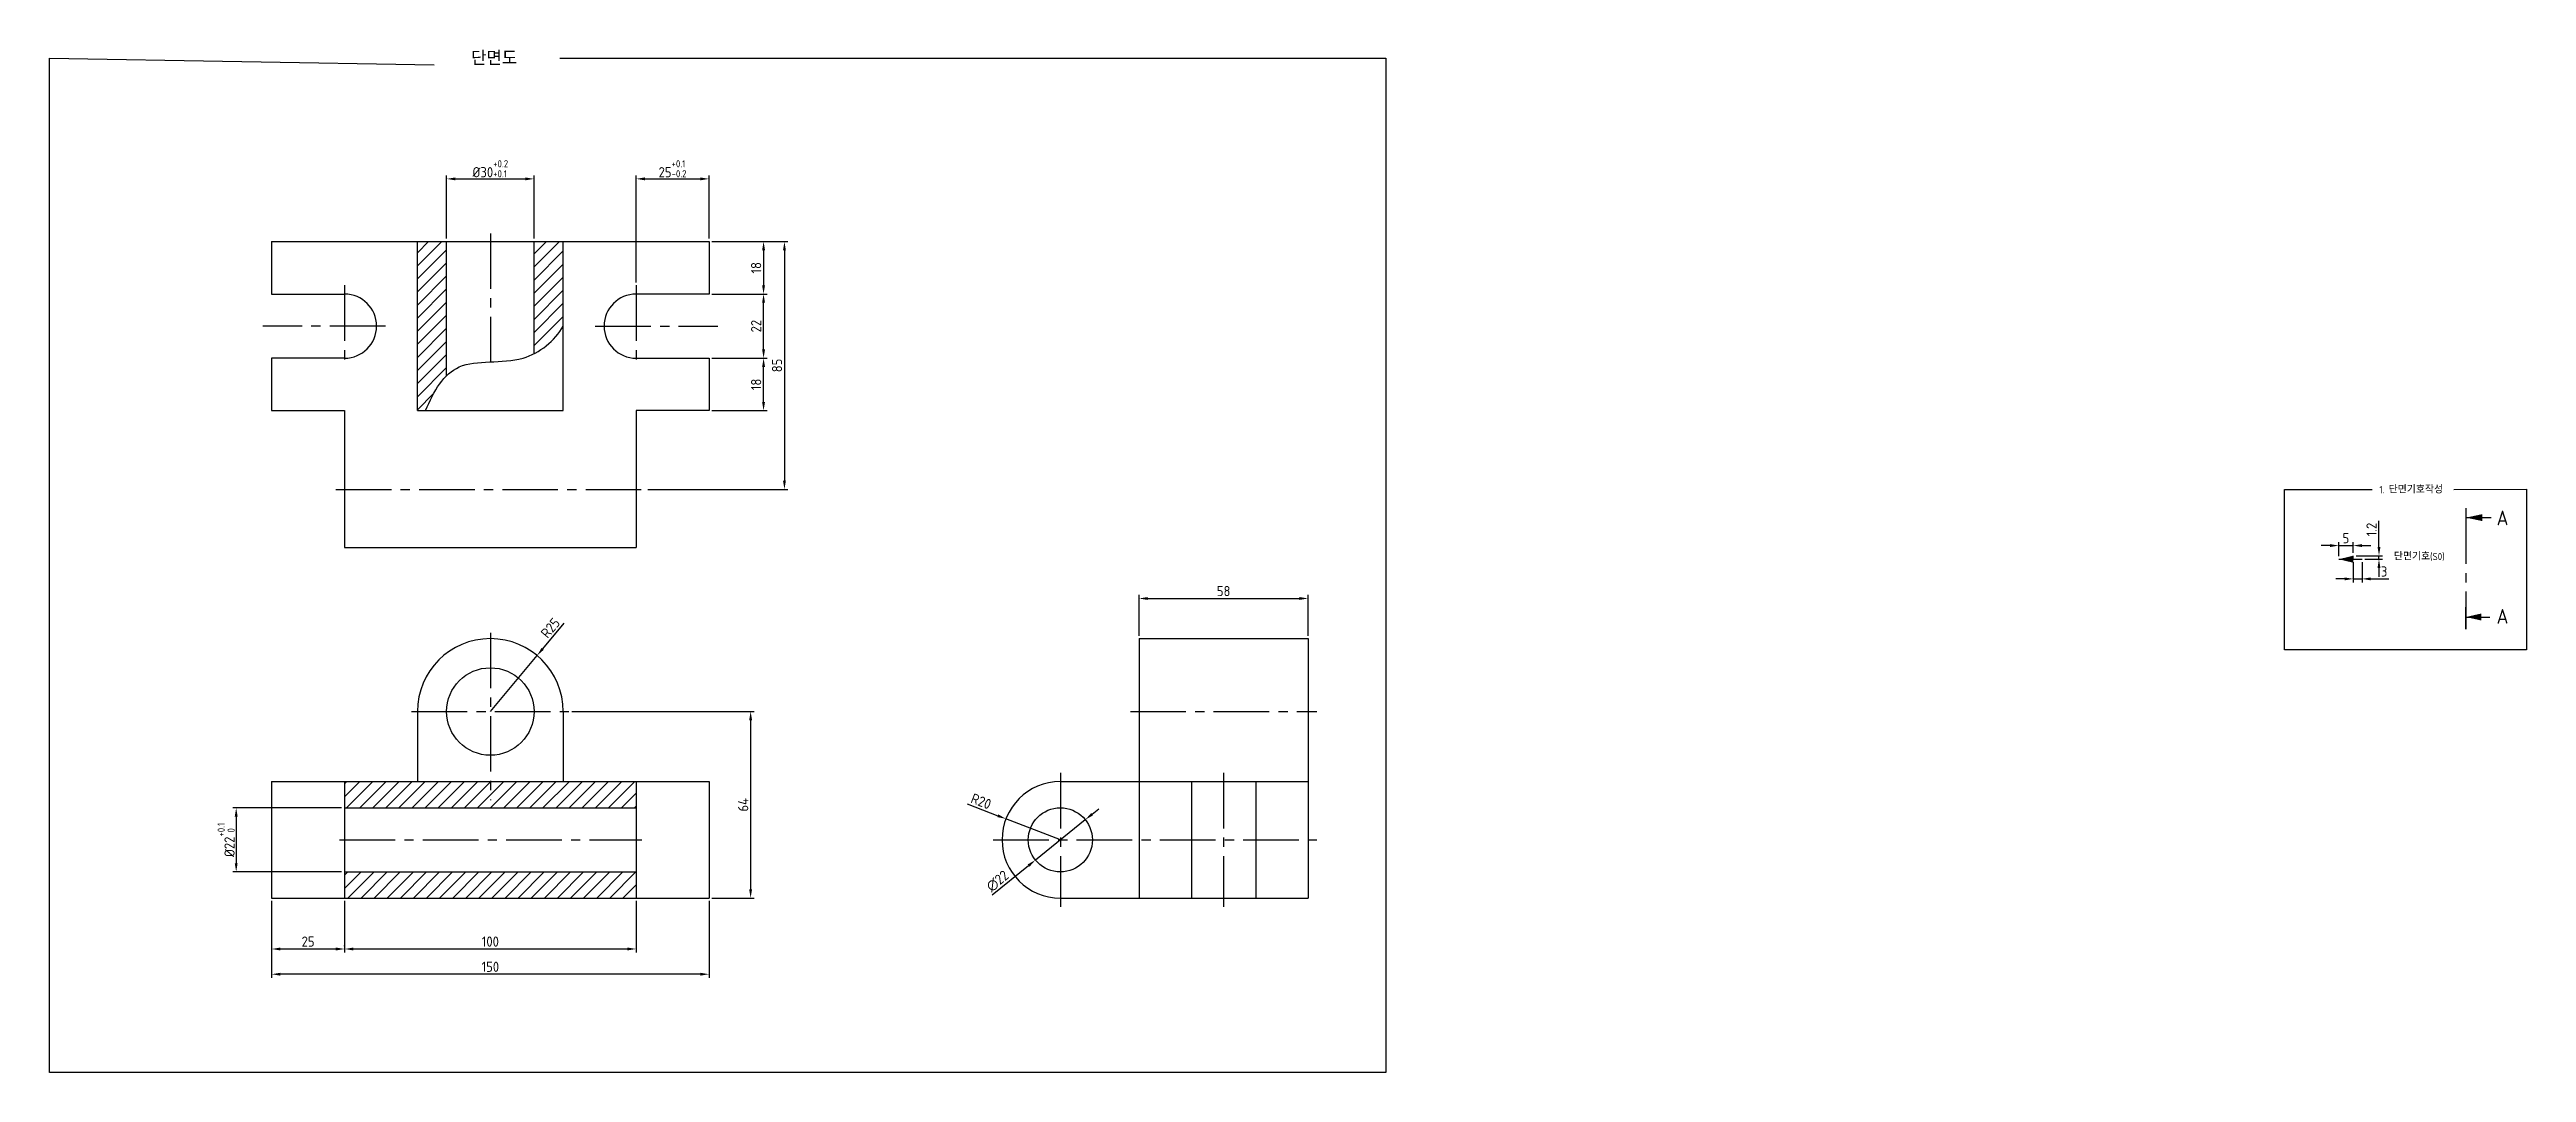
# Model space of a CAD drawing. Header units: millimetres. Extents: x 0 to 3615, y 0 to 1042.
# Drawn here: x 568 to 1417, y 691 to 1042 of the extents above; entities that cross this region are included whole.
import ezdxf

# ---------------------------------------------------------------- set-up
doc = ezdxf.new("R2010")
doc.units = ezdxf.units.MM
doc.linetypes.add('CENTER2', pattern=[28.575, 19.05, -3.175, 3.175, -3.175])
for name, color, linetype in [('가는실선', 7, 'Continuous'), ('문자', 2, 'Continuous'), ('외형선', 3, 'Continuous'), ('중심선', 7, 'CENTER2')]:
    doc.layers.add(name, color=color, linetype=linetype)
doc.styles.get("Standard").update_dxf_attribs({"font": 'isocp.shx', "bigfont": 'whgtxt.shx'})
doc.dimstyles.new('ISO-25', dxfattribs={"dimtxt": 3.5, "dimasz": 3, "dimexe": 1.2, "dimexo": 1, "dimgap": 0.8, "dimtad": 1, "dimdec": 3, "dimdsep": 46, "dimtxsty": 'Standard', "dimcen": 0, "dimclrd": 7, "dimclre": 7, "dimclrt": 2, "dimadec": 0, "dimazin": 2, "dimtfac": 1, "dimtdec": 3, "dimtmove": 0, "dimatfit": 3, "dimfxl": 0, "dimlwd": -1, "dimlwe": -1, "dimarcsym": 0})

msp = doc.modelspace()

# ---------------------------------------------------------------- texts
at = {"layer": '문자', "attachment_point": 1}
for s, width, insert, char_height in [('단면도', 295.220287, (712.2941, 1041.5535), 5), ('{\\W0.999994; }1. 단면기호작성', 28.198484, (1365.3012, 892.2666), 2.5), ('A', 8.442867, (1406.9519, 883.7954), 5), ('단면기호(S0)', 28.198484, (1371.7174, 869.3222), 2.5), ('A', 8.442867, (1406.9519, 850.0475), 5)]:
    msp.add_mtext_dynamic_manual_height_columns(s, width=width, gutter_width=12.5, heights=[0], dxfattribs=dict(at, insert=insert, char_height=char_height))

# ---------------------------------------------------------------- blocks, each defined once
blk = doc.blocks.new('*D35')
at = {"layer": 'Defpoints', "color": 0}
for p in [(1352.79, 867.14), (1357.79, 871.82), (1357.79, 868.34)]:
    blk.add_point(p, dxfattribs=at)
at = {"layer": '외형선', "color": 7}
for p, q in [((1349.79, 871.82), (1346.79, 871.82)), ((1352.79, 868.14), (1352.79, 873.02)), ((1352.79, 871.82), (1357.79, 871.82)), ((1357.79, 869.34), (1357.79, 873.02)), ((1360.79, 871.82), (1363.79, 871.82))]:
    blk.add_line(p, q, dxfattribs=at)
for points in [[(1349.79, 872.32), (1349.79, 871.32), (1352.79, 871.82)], [(1360.79, 872.32), (1360.79, 871.32), (1357.79, 871.82)]]:
    blk.add_solid(points, dxfattribs=at)
at = {"layer": '외형선', "color": 2, "insert": (1355.29, 874.37), "char_height": 3.5, "attachment_point": 5}
blk.add_mtext('5', dxfattribs=at)
blk = doc.blocks.new('*D36')
at = {"layer": 'Defpoints', "color": 0}
for p in [(1357.79, 868.34), (1360.79, 867.14), (1366.61, 868.34)]:
    blk.add_point(p, dxfattribs=at)
at = {"layer": '외형선', "color": 7}
for p, q in [((1366.61, 871.34), (1366.61, 880.35)), ((1358.79, 868.34), (1367.81, 868.34)), ((1361.79, 867.14), (1367.81, 867.14)), ((1366.61, 867.14), (1366.61, 868.34)), ((1366.61, 864.14), (1366.61, 861.14))]:
    blk.add_line(p, q, dxfattribs=at)
for points in [[(1366.11, 871.34), (1367.11, 871.34), (1366.61, 868.34)], [(1366.11, 864.14), (1367.11, 864.14), (1366.61, 867.14)]]:
    blk.add_solid(points, dxfattribs=at)
at = {"layer": '외형선', "color": 2, "insert": (1364.05, 877.34), "char_height": 3.5, "attachment_point": 5, "rotation": 90}
blk.add_mtext('1.2', dxfattribs=at)
blk = doc.blocks.new('*D37')
at = {"layer": 'Defpoints', "color": 0}
for p in [(1357.79, 867.14), (1360.79, 867.14), (1360.79, 860.39)]:
    blk.add_point(p, dxfattribs=at)
at = {"layer": '외형선', "color": 7}
for p, q in [((1354.79, 860.39), (1351.79, 860.39)), ((1357.79, 866.14), (1357.79, 859.19)), ((1357.79, 860.39), (1360.79, 860.39)), ((1360.79, 866.14), (1360.79, 859.19)), ((1363.79, 860.39), (1369.94, 860.39))]:
    blk.add_line(p, q, dxfattribs=at)
for points in [[(1354.79, 860.89), (1354.79, 859.89), (1357.79, 860.39)], [(1363.79, 860.89), (1363.79, 859.89), (1360.79, 860.39)]]:
    blk.add_solid(points, dxfattribs=at)
at = {"layer": '외형선', "color": 2, "insert": (1368.36, 862.94), "char_height": 3.5, "attachment_point": 5}
blk.add_mtext('3', dxfattribs=at)
blk = doc.blocks.new('*D43')
at = {"layer": 'Defpoints', "color": 0}
for p in [(793.91, 997.62), (793.91, 976.11), (768.91, 961.11)]:
    blk.add_point(p, dxfattribs=at)
at = {"layer": '외형선', "color": 7}
for p, q in [((768.91, 962.11), (768.91, 998.82)), ((771.91, 997.62), (790.91, 997.62)), ((793.91, 977.11), (793.91, 998.82))]:
    blk.add_line(p, q, dxfattribs=at)
for points in [[(771.91, 998.12), (771.91, 997.12), (768.91, 997.62)], [(790.91, 998.12), (790.91, 997.12), (793.91, 997.62)]]:
    blk.add_solid(points, dxfattribs=at)
at = {"layer": '외형선', "color": 2, "insert": (781.41, 1001.1), "char_height": 3.5, "attachment_point": 5}
blk.add_mtext('25{\\H0.7x;\\S+0.1^ -0.2;}', dxfattribs=at)
blk = doc.blocks.new('*D44')
at = {"layer": 'Defpoints', "color": 0}
for p in [(793.91, 976.11), (793.91, 958.11), (812.61, 958.11)]:
    blk.add_point(p, dxfattribs=at)
at = {"layer": '외형선', "color": 7}
for p, q in [((794.91, 976.11), (813.81, 976.11)), ((812.61, 973.11), (812.61, 961.11)), ((794.91, 958.11), (813.81, 958.11))]:
    blk.add_line(p, q, dxfattribs=at)
for points in [[(812.11, 973.11), (813.11, 973.11), (812.61, 976.11)], [(812.11, 961.11), (813.11, 961.11), (812.61, 958.11)]]:
    blk.add_solid(points, dxfattribs=at)
at = {"layer": '외형선', "color": 2, "insert": (810.06, 967.11), "char_height": 3.5, "attachment_point": 5, "rotation": 90}
blk.add_mtext('18', dxfattribs=at)
blk = doc.blocks.new('*D45')
at = {"layer": 'Defpoints', "color": 0}
for p in [(812.61, 958.11), (812.61, 958.11), (793.91, 936.11)]:
    blk.add_point(p, dxfattribs=at)
at = {"layer": '외형선', "color": 7}
for p, q in [((812.61, 939.11), (812.61, 955.11)), ((813.61, 958.11), (813.81, 958.11)), ((794.91, 936.11), (813.81, 936.11))]:
    blk.add_line(p, q, dxfattribs=at)
for points in [[(812.11, 955.11), (813.11, 955.11), (812.61, 958.11)], [(812.11, 939.11), (813.11, 939.11), (812.61, 936.11)]]:
    blk.add_solid(points, dxfattribs=at)
at = {"layer": '외형선', "color": 2, "insert": (810.06, 947.11), "char_height": 3.5, "attachment_point": 5, "rotation": 90}
blk.add_mtext('22', dxfattribs=at)
blk = doc.blocks.new('*D39')
at = {"layer": 'Defpoints', "color": 0}
for p in [(812.61, 936.11), (812.61, 936.11), (793.91, 918.11)]:
    blk.add_point(p, dxfattribs=at)
at = {"layer": '외형선', "color": 7}
for p, q in [((813.61, 936.11), (813.81, 936.11)), ((812.61, 921.11), (812.61, 933.11)), ((794.91, 918.11), (813.81, 918.11))]:
    blk.add_line(p, q, dxfattribs=at)
for points in [[(812.11, 933.11), (813.11, 933.11), (812.61, 936.11)], [(812.11, 921.11), (813.11, 921.11), (812.61, 918.11)]]:
    blk.add_solid(points, dxfattribs=at)
at = {"layer": '외형선', "color": 2, "insert": (810.06, 927.11), "char_height": 3.5, "attachment_point": 5, "rotation": 90}
blk.add_mtext('18', dxfattribs=at)
blk = doc.blocks.new('*D40')
at = {"layer": 'Defpoints', "color": 0}
for p in [(793.91, 976.11), (771.91, 891.11), (819.77, 891.11)]:
    blk.add_point(p, dxfattribs=at)
at = {"layer": '외형선', "color": 7}
for p, q in [((794.91, 976.11), (820.97, 976.11)), ((819.77, 973.11), (819.77, 894.11)), ((772.91, 891.11), (820.97, 891.11))]:
    blk.add_line(p, q, dxfattribs=at)
for points in [[(819.27, 973.11), (820.27, 973.11), (819.77, 976.11)], [(819.27, 894.11), (820.27, 894.11), (819.77, 891.11)]]:
    blk.add_solid(points, dxfattribs=at)
at = {"layer": '외형선', "color": 2, "insert": (817.22, 933.61), "char_height": 3.5, "attachment_point": 5, "rotation": 90}
blk.add_mtext('85', dxfattribs=at)
blk = doc.blocks.new('*D41')
at = {"layer": 'Defpoints', "color": 0}
for p in [(734.93, 834.09), (718.91, 814.9)]:
    blk.add_point(p, dxfattribs=at)
at = {"layer": '외형선', "color": 7}
for p, q in [((744.15, 845.15), (736.85, 836.4)), ((718.91, 814.9), (734.93, 834.09))]:
    blk.add_line(p, q, dxfattribs=at)
blk.add_solid([(736.47, 836.72), (737.23, 836.08), (734.93, 834.09)], dxfattribs=at)
at = {"layer": '외형선', "color": 2, "insert": (739.5, 843.56), "char_height": 3.5, "attachment_point": 5, "rotation": 50.14771}
blk.add_mtext('R25', dxfattribs=at)
blk = doc.blocks.new('*D42')
at = {"layer": 'Defpoints', "color": 0}
for p in [(745.91, 814.9), (793.91, 750.9), (808.17, 750.9)]:
    blk.add_point(p, dxfattribs=at)
at = {"layer": '외형선', "color": 7}
for p, q in [((746.91, 814.9), (809.37, 814.9)), ((808.17, 811.9), (808.17, 753.9)), ((794.91, 750.9), (809.37, 750.9))]:
    blk.add_line(p, q, dxfattribs=at)
for points in [[(807.67, 811.9), (808.67, 811.9), (808.17, 814.9)], [(807.67, 753.9), (808.67, 753.9), (808.17, 750.9)]]:
    blk.add_solid(points, dxfattribs=at)
at = {"layer": '외형선', "color": 2, "insert": (805.62, 782.9), "char_height": 3.5, "attachment_point": 5, "rotation": 90}
blk.add_mtext('64', dxfattribs=at)
blk = doc.blocks.new('*D46')
at = {"layer": 'Defpoints', "color": 0}
for p in [(668.91, 750.9), (768.91, 750.9), (768.91, 733.43)]:
    blk.add_point(p, dxfattribs=at)
at = {"layer": '외형선', "color": 7}
for p, q in [((668.91, 749.9), (668.91, 732.23)), ((768.91, 749.9), (768.91, 732.23)), ((671.91, 733.43), (765.91, 733.43))]:
    blk.add_line(p, q, dxfattribs=at)
for points in [[(671.91, 733.93), (671.91, 732.93), (668.91, 733.43)], [(765.91, 733.93), (765.91, 732.93), (768.91, 733.43)]]:
    blk.add_solid(points, dxfattribs=at)
at = {"layer": '외형선', "color": 2, "insert": (718.91, 735.98), "char_height": 3.5, "attachment_point": 5}
blk.add_mtext('100', dxfattribs=at)
blk = doc.blocks.new('*D47')
at = {"layer": 'Defpoints', "color": 0}
for p in [(643.91, 750.9), (668.91, 733.43), (668.91, 733.43)]:
    blk.add_point(p, dxfattribs=at)
at = {"layer": '외형선', "color": 7}
for p, q in [((643.91, 749.9), (643.91, 732.23)), ((646.91, 733.43), (665.91, 733.43)), ((668.91, 734.43), (668.91, 734.63))]:
    blk.add_line(p, q, dxfattribs=at)
for points in [[(646.91, 733.93), (646.91, 732.93), (643.91, 733.43)], [(665.91, 733.93), (665.91, 732.93), (668.91, 733.43)]]:
    blk.add_solid(points, dxfattribs=at)
at = {"layer": '외형선', "color": 2, "insert": (656.41, 735.98), "char_height": 3.5, "attachment_point": 5}
blk.add_mtext('25', dxfattribs=at)
blk = doc.blocks.new('*D48')
at = {"layer": 'Defpoints', "color": 0}
for p in [(793.91, 750.9), (643.91, 733.43), (643.91, 724.78)]:
    blk.add_point(p, dxfattribs=at)
at = {"layer": '외형선', "color": 7}
for p, q in [((793.91, 749.9), (793.91, 723.58)), ((643.91, 732.43), (643.91, 723.58)), ((790.91, 724.78), (646.91, 724.78))]:
    blk.add_line(p, q, dxfattribs=at)
for points in [[(646.91, 725.28), (646.91, 724.28), (643.91, 724.78)], [(790.91, 725.28), (790.91, 724.28), (793.91, 724.78)]]:
    blk.add_solid(points, dxfattribs=at)
at = {"layer": '외형선', "color": 2, "insert": (718.91, 727.33), "char_height": 3.5, "attachment_point": 5}
blk.add_mtext('150', dxfattribs=at)
blk = doc.blocks.new('*D49')
at = {"layer": 'Defpoints', "color": 0}
for p in [(895.73, 778.07), (914.39, 770.86)]:
    blk.add_point(p, dxfattribs=at)
at = {"layer": '외형선', "color": 7}
for p, q in [((882.44, 783.2), (892.94, 779.15)), ((914.39, 770.86), (895.73, 778.07))]:
    blk.add_line(p, q, dxfattribs=at)
blk.add_solid([(893.12, 779.61), (892.76, 778.68), (895.73, 778.07)], dxfattribs=at)
at = {"layer": '외형선', "color": 2, "insert": (887.21, 784.09), "char_height": 3.5, "attachment_point": 5, "rotation": 338.88668}
blk.add_mtext('R20', dxfattribs=at)
blk = doc.blocks.new('*D50')
at = {"layer": 'Defpoints', "color": 0}
for p in [(922.95, 777.78), (905.84, 763.95)]:
    blk.add_point(p, dxfattribs=at)
at = {"layer": '외형선', "color": 7}
for p, q in [((925.28, 779.67), (927.61, 781.55)), ((922.95, 777.78), (905.84, 763.95)), ((891.03, 751.97), (903.51, 762.06))]:
    blk.add_line(p, q, dxfattribs=at)
for points in [[(924.96, 780.05), (925.59, 779.28), (922.95, 777.78)], [(903.19, 762.45), (903.82, 761.67), (905.84, 763.95)]]:
    blk.add_solid(points, dxfattribs=at)
at = {"layer": '외형선', "color": 2, "insert": (892.85, 756.72), "char_height": 3.5, "attachment_point": 5, "rotation": 38.96076}
blk.add_mtext('∅22', dxfattribs=at)
blk = doc.blocks.new('*D38')
at = {"layer": 'Defpoints', "color": 0}
for p in [(999.39, 853.67), (941.39, 839.9), (999.39, 839.9)]:
    blk.add_point(p, dxfattribs=at)
at = {"layer": '외형선', "color": 7}
for p, q in [((941.39, 840.9), (941.39, 854.87)), ((944.39, 853.67), (996.39, 853.67)), ((999.39, 840.9), (999.39, 854.87))]:
    blk.add_line(p, q, dxfattribs=at)
for points in [[(944.39, 854.17), (944.39, 853.17), (941.39, 853.67)], [(996.39, 854.17), (996.39, 853.17), (999.39, 853.67)]]:
    blk.add_solid(points, dxfattribs=at)
at = {"layer": '외형선', "color": 2, "insert": (970.39, 856.22), "char_height": 3.5, "attachment_point": 5}
blk.add_mtext('58', dxfattribs=at)
blk = doc.blocks.new('*D51')
at = {"layer": 'Defpoints', "color": 0}
for p in [(668.91, 781.86), (631.75, 759.86), (668.91, 759.86)]:
    blk.add_point(p, dxfattribs=at)
at = {"layer": '외형선', "color": 7}
for p, q in [((667.91, 781.86), (630.55, 781.86)), ((631.75, 778.86), (631.75, 762.86)), ((667.91, 759.86), (630.55, 759.86))]:
    blk.add_line(p, q, dxfattribs=at)
for points in [[(631.25, 778.86), (632.25, 778.86), (631.75, 781.86)], [(631.25, 762.86), (632.25, 762.86), (631.75, 759.86)]]:
    blk.add_solid(points, dxfattribs=at)
at = {"layer": '외형선', "color": 2, "insert": (628.27, 770.86), "char_height": 3.5, "attachment_point": 5, "rotation": 90}
blk.add_mtext('%%C22{\\H0.7x;\\S+0.1^  0;}', dxfattribs=at)
blk = doc.blocks.new('*D52')
at = {"layer": 'Defpoints', "color": 0}
for p in [(733.91, 997.62), (703.91, 976.11), (733.91, 976.11)]:
    blk.add_point(p, dxfattribs=at)
at = {"layer": '외형선', "color": 7}
for p, q in [((703.91, 977.11), (703.91, 998.82)), ((706.91, 997.62), (730.91, 997.62)), ((733.91, 977.11), (733.91, 998.82))]:
    blk.add_line(p, q, dxfattribs=at)
for points in [[(706.91, 998.12), (706.91, 997.12), (703.91, 997.62)], [(730.91, 998.12), (730.91, 997.12), (733.91, 997.62)]]:
    blk.add_solid(points, dxfattribs=at)
at = {"layer": '외형선', "color": 2, "insert": (718.91, 1001.1), "char_height": 3.5, "attachment_point": 5}
blk.add_mtext('%%C30{\\H0.7x;\\S+0.2^ +0.1;}', dxfattribs=at)

# ---------------------------------------------------------------- dimensions: what is measured, and where the dimension line sits
at = {"layer": '외형선'}
for base, p1, p2, text, picture, middle in [((733.907, 997.6206), (703.907, 976.1123), (733.907, 976.1123), '%%C<>{\\H0.7x;\\S+0.2^ +0.1;}', '*D52', (718.907, 1001.0969)), ((793.907, 997.6206), (768.907, 961.1123), (793.907, 976.1123), '<>{\\H0.7x;\\S+0.1^ -0.2;}', '*D43', (781.407, 1001.0969))]:
    dim = msp.add_linear_dim(base=base, p1=p1, p2=p2, text=text, dimstyle='ISO-25', dxfattribs=at)
    dim.commit()
    dim.dimension.update_dxf_attribs({"geometry": picture, "text_midpoint": middle})
for base, p1, p2, picture, middle in [((819.7705, 891.1123), (793.907, 976.1123), (771.907, 891.1123), '*D40', (817.2205, 933.6123)), ((812.6145, 958.1123), (793.907, 976.1123), (793.907, 958.1123), '*D44', (810.0645, 967.1123)), ((812.6145, 958.1123), (793.907, 936.1123), (812.6145, 958.1123), '*D45', (810.0641, 947.1123)), ((812.6145, 936.1123), (793.907, 918.1123), (812.6145, 936.1123), '*D39', (810.0645, 927.1123)), ((1366.6052, 868.3386), (1360.7917, 867.1386), (1357.7917, 868.3386), '*D36', (1364.0549, 877.3437)), ((808.167, 750.9022), (745.907, 814.9022), (793.907, 750.9022), '*D42', (805.617, 782.9022))]:
    dim = msp.add_linear_dim(base=base, p1=p1, p2=p2, angle=90, dimstyle='ISO-25', dxfattribs=at)
    dim.commit()
    dim.dimension.update_dxf_attribs({"geometry": picture, "text_midpoint": middle})
for base, p1, p2, picture, middle in [((1357.7917, 871.8186), (1352.7917, 867.1386), (1357.7917, 868.3386), '*D35', (1355.2917, 874.3686)), ((1360.7917, 860.3875), (1357.7917, 867.1386), (1360.7917, 867.1386), '*D37', (1368.3642, 862.9375)), ((999.3918, 853.6677), (941.3918, 839.9022), (999.3918, 839.9022), '*D38', (970.3918, 856.2177)), ((668.907, 733.4328), (643.907, 750.9022), (668.907, 733.4328), '*D47', (656.407, 735.9831)), ((643.907, 724.7775), (793.907, 750.9022), (643.907, 733.4328), '*D48', (718.907, 727.3275)), ((768.907, 733.4328), (668.907, 750.9022), (768.907, 750.9022), '*D46', (718.907, 735.9828))]:
    dim = msp.add_linear_dim(base=base, p1=p1, p2=p2, dimstyle='ISO-25', dxfattribs=at)
    dim.commit()
    dim.dimension.update_dxf_attribs({"geometry": picture, "text_midpoint": middle})
for center, mpoint, picture, middle in [((718.907, 814.9022), (734.9273, 834.0947), '*D41', (739.504, 843.5575)), ((914.3918, 770.8621), (895.7344, 778.0664), '*D49', (887.2065, 784.0932))]:
    dim = msp.add_radius_dim(center=center, mpoint=mpoint, dimstyle='ISO-25', dxfattribs=at)
    dim.commit()
    dim.dimension.update_dxf_attribs({"geometry": picture, "text_midpoint": middle})
dim = msp.add_linear_dim(base=(631.7505, 759.8621), p1=(668.907, 781.8621), p2=(668.907, 759.8621), angle=90, text='%%C<>{\\H0.7x;\\S+0.1^  0;}', dimstyle='ISO-25', dxfattribs=at)
dim.commit()
dim.dimension.update_dxf_attribs({"geometry": '*D51', "text_midpoint": (628.2745, 770.8621)})
dim = msp.add_diameter_dim_2p(p1=(922.9452, 777.7788), p2=(905.8385, 763.9455), dimstyle='ISO-25', dxfattribs=at)
dim.commit()
dim.dimension.update_dxf_attribs({"geometry": '*D50', "text_midpoint": (894.4531, 754.7386), "dimtype": 163})

# ---------------------------------------------------------------- hatches: boundary and pattern name
at = {"layer": '가는실선'}
h = msp.add_hatch(dxfattribs=at)
h.set_pattern_fill('ANSI31', color=256)
edge = h.paths.add_edge_path()
edge.add_line((703.907, 976.1123), (693.907, 976.1123))
edge.add_line((693.907, 976.1123), (693.907, 918.1123))
edge.add_line((693.907, 918.1123), (696.6756, 918.1123))
edge.add_spline(control_points=[(696.6756, 918.1123), (698.6634, 922.8384), (700.9043, 927.1241), (703.907, 930.0847)], knot_values=[6.84641763, 6.84641763, 6.84641763, 6.84641763, 20.60440683, 20.60440683, 20.60440683, 20.60440683], degree=3, periodic=0)
edge.add_line((703.907, 930.0847), (703.907, 976.1123))
edge = h.paths.add_edge_path()
edge.add_line((743.907, 976.1123), (733.907, 976.1123))
edge.add_line((733.907, 976.1123), (733.907, 937.6617))
edge.add_spline(control_points=[(733.907, 937.6617), (738.0972, 939.7749), (741.6353, 943.1596), (743.907, 947.1123)], knot_values=[52.56025227, 52.56025227, 52.56025227, 52.56025227, 66.21420108, 66.21420108, 66.21420108, 66.21420108], degree=3, periodic=0)
edge.add_line((743.907, 947.1123), (743.907, 976.1123))
h = msp.add_hatch(dxfattribs=at)
h.set_pattern_fill('ANSI31', color=256)
h.paths.add_polyline_path([(668.907, 790.9022), (668.907, 781.8621), (768.907, 781.8621), (768.907, 790.9022)])
h.paths.add_polyline_path([(768.907, 759.8621), (668.907, 759.8621), (668.907, 750.9022), (768.907, 750.9022)])

# ---------------------------------------------------------------- linework, layer by layer
msp.add_open_spline([(696.6756, 918.1123), (699.5162, 924.8659), (706.6479, 937.3015), (729.6221, 932.6504), (740.9777, 942.0153), (743.907, 947.1123)], degree=3, knots=[6.84641763, 6.84641763, 6.84641763, 6.84641763, 26.50677391, 48.60738889, 66.21420108, 66.21420108, 66.21420108, 66.21420108], dxfattribs=at)
at = {"layer": '문자'}
for p, q in [((1396.4485, 881.4128), (1402.1026, 881.4128)), ((1402.1026, 881.4128), (1405.1026, 881.4128)), ((1352.7917, 867.1386), (1357.7917, 867.1386)), ((1357.7917, 867.1386), (1357.7917, 868.3386)), ((1357.7917, 867.1386), (1360.7917, 867.1386)), ((1396.4485, 847.3172), (1401.6749, 847.3172)), ((1401.6749, 847.3172), (1404.6749, 847.3172))]:
    msp.add_line(p, q, dxfattribs=at)
for points in [[(1396.4485, 881.4128), (1402.1026, 882.6128), (1402.1026, 881.4128)], [(1396.4485, 881.4128), (1402.1026, 880.2128), (1402.1026, 881.4128)], [(1352.7917, 867.1386), (1357.7917, 868.3386), (1357.7917, 867.1386)], [(1352.7917, 867.1386), (1357.7917, 865.9386), (1357.7917, 867.1386)], [(1396.4485, 847.3172), (1401.6749, 848.5172), (1401.6749, 847.3172)], [(1396.4485, 847.3172), (1401.6749, 846.1172), (1401.6749, 847.3172)]]:
    msp.add_solid(points, dxfattribs=at)
at = {"layer": '외형선'}
for p, q in [((567.7348, 691.0685), (567.7348, 1039.0283)), ((567.7348, 1039.0283), (699.6883, 1036.7535)), ((742.7325, 1039.0283), (1026.0215, 1039.0283)), ((1026.0215, 1039.0283), (1026.0215, 691.0685)), ((643.907, 976.1123), (793.907, 976.1123)), ((643.907, 976.1123), (643.907, 958.1123)), ((693.907, 918.1123), (693.907, 976.1123)), ((703.907, 930.0847), (703.907, 976.1123)), ((733.907, 937.6617), (733.907, 976.1123)), ((743.907, 918.1123), (743.907, 976.1123)), ((793.907, 976.1123), (793.907, 958.1123)), ((643.907, 958.1123), (668.907, 958.1123)), ((793.907, 958.1123), (768.907, 958.1123)), ((668.907, 936.1123), (643.907, 936.1123)), ((643.907, 936.1123), (643.907, 918.1123)), ((768.907, 936.1123), (793.907, 936.1123)), ((793.907, 936.1123), (793.907, 918.1123)), ((643.907, 918.1123), (668.907, 918.1123)), ((668.907, 918.1123), (668.907, 871.1123)), ((693.907, 918.1123), (743.907, 918.1123)), ((793.907, 918.1123), (768.907, 918.1123)), ((768.907, 918.1123), (768.907, 871.1123)), ((1334.2212, 836.0851), (1334.2212, 891.0943)), ((1334.2212, 891.0943), (1364.2778, 891.0943)), ((1392.3081, 891.0943), (1417.1864, 891.2068)), ((1396.4485, 884.6118), (1396.4485, 877.7564)), ((1417.1864, 891.2068), (1417.1864, 836.0851)), ((668.907, 871.1123), (768.907, 871.1123)), ((1396.4485, 843.1268), (1396.4485, 850.7046)), ((941.3918, 839.9022), (941.3918, 750.8621)), ((941.3918, 839.9022), (999.3918, 839.9022)), ((999.3918, 839.9022), (999.3918, 750.8621)), ((1417.1864, 836.0851), (1334.2212, 836.0851)), ((693.907, 814.9022), (693.907, 790.9022)), ((743.907, 814.9022), (743.907, 790.9022)), ((643.907, 790.9022), (793.907, 790.9022)), ((643.907, 790.9022), (643.907, 750.9022)), ((668.907, 790.9022), (668.907, 750.9022)), ((768.907, 790.9022), (768.907, 750.9022)), ((793.907, 790.9022), (793.907, 750.9022)), ((914.3918, 790.8621), (999.3918, 790.8621)), ((959.3918, 790.8621), (959.3918, 750.8621)), ((981.3918, 790.8621), (981.3918, 750.8621)), ((668.907, 781.8621), (768.907, 781.8621)), ((668.907, 759.8621), (768.907, 759.8621)), ((643.907, 750.9022), (793.907, 750.9022)), ((914.3918, 750.8621), (999.3918, 750.8621)), ((1026.0215, 691.0685), (567.7348, 691.0685))]:
    msp.add_line(p, q, dxfattribs=at)
for centre, radius in [((718.907, 814.9022), 15), ((914.3918, 770.8621), 11)]:
    msp.add_circle(centre, radius, dxfattribs=at)
for centre, radius, start, end in [((668.907, 947.1123), 11, 270, 90), ((768.907, 947.1123), 11, 90, 270), ((718.907, 814.9022), 25, 0, 180), ((914.3918, 770.8621), 20, 90, 270)]:
    msp.add_arc(centre, radius, start, end, dxfattribs=at)
at = {"layer": '중심선'}
for p, q in [((718.907, 978.9102), (718.907, 934.838)), ((668.907, 961.1123), (668.907, 933.1123)), ((768.907, 961.1123), (768.907, 933.1123)), ((682.907, 947.1123), (640.907, 947.1123)), ((754.907, 947.1123), (796.907, 947.1123)), ((665.907, 891.1123), (771.907, 891.1123)), ((1396.4485, 884.6118), (1396.4485, 843.1268)), ((718.907, 841.9022), (718.907, 784.4335)), ((691.907, 814.9022), (745.907, 814.9022)), ((938.3918, 814.9022), (1002.3918, 814.9022)), ((914.3918, 793.8621), (914.3918, 747.8621)), ((970.3918, 793.8621), (970.3918, 747.8621)), ((667.2013, 770.8621), (770.8219, 770.8621)), ((891.3918, 770.8621), (1002.3918, 770.8621))]:
    msp.add_line(p, q, dxfattribs=at)

msp.set_redraw_order([(e.dxf.handle, doc.entitydb.next_handle()) for e in msp.query("TEXT MTEXT ATTDEF DIMENSION ARC_DIMENSION")])  # texts and dimensions are drawn at this point

doc.saveas('drawing.dxf')
